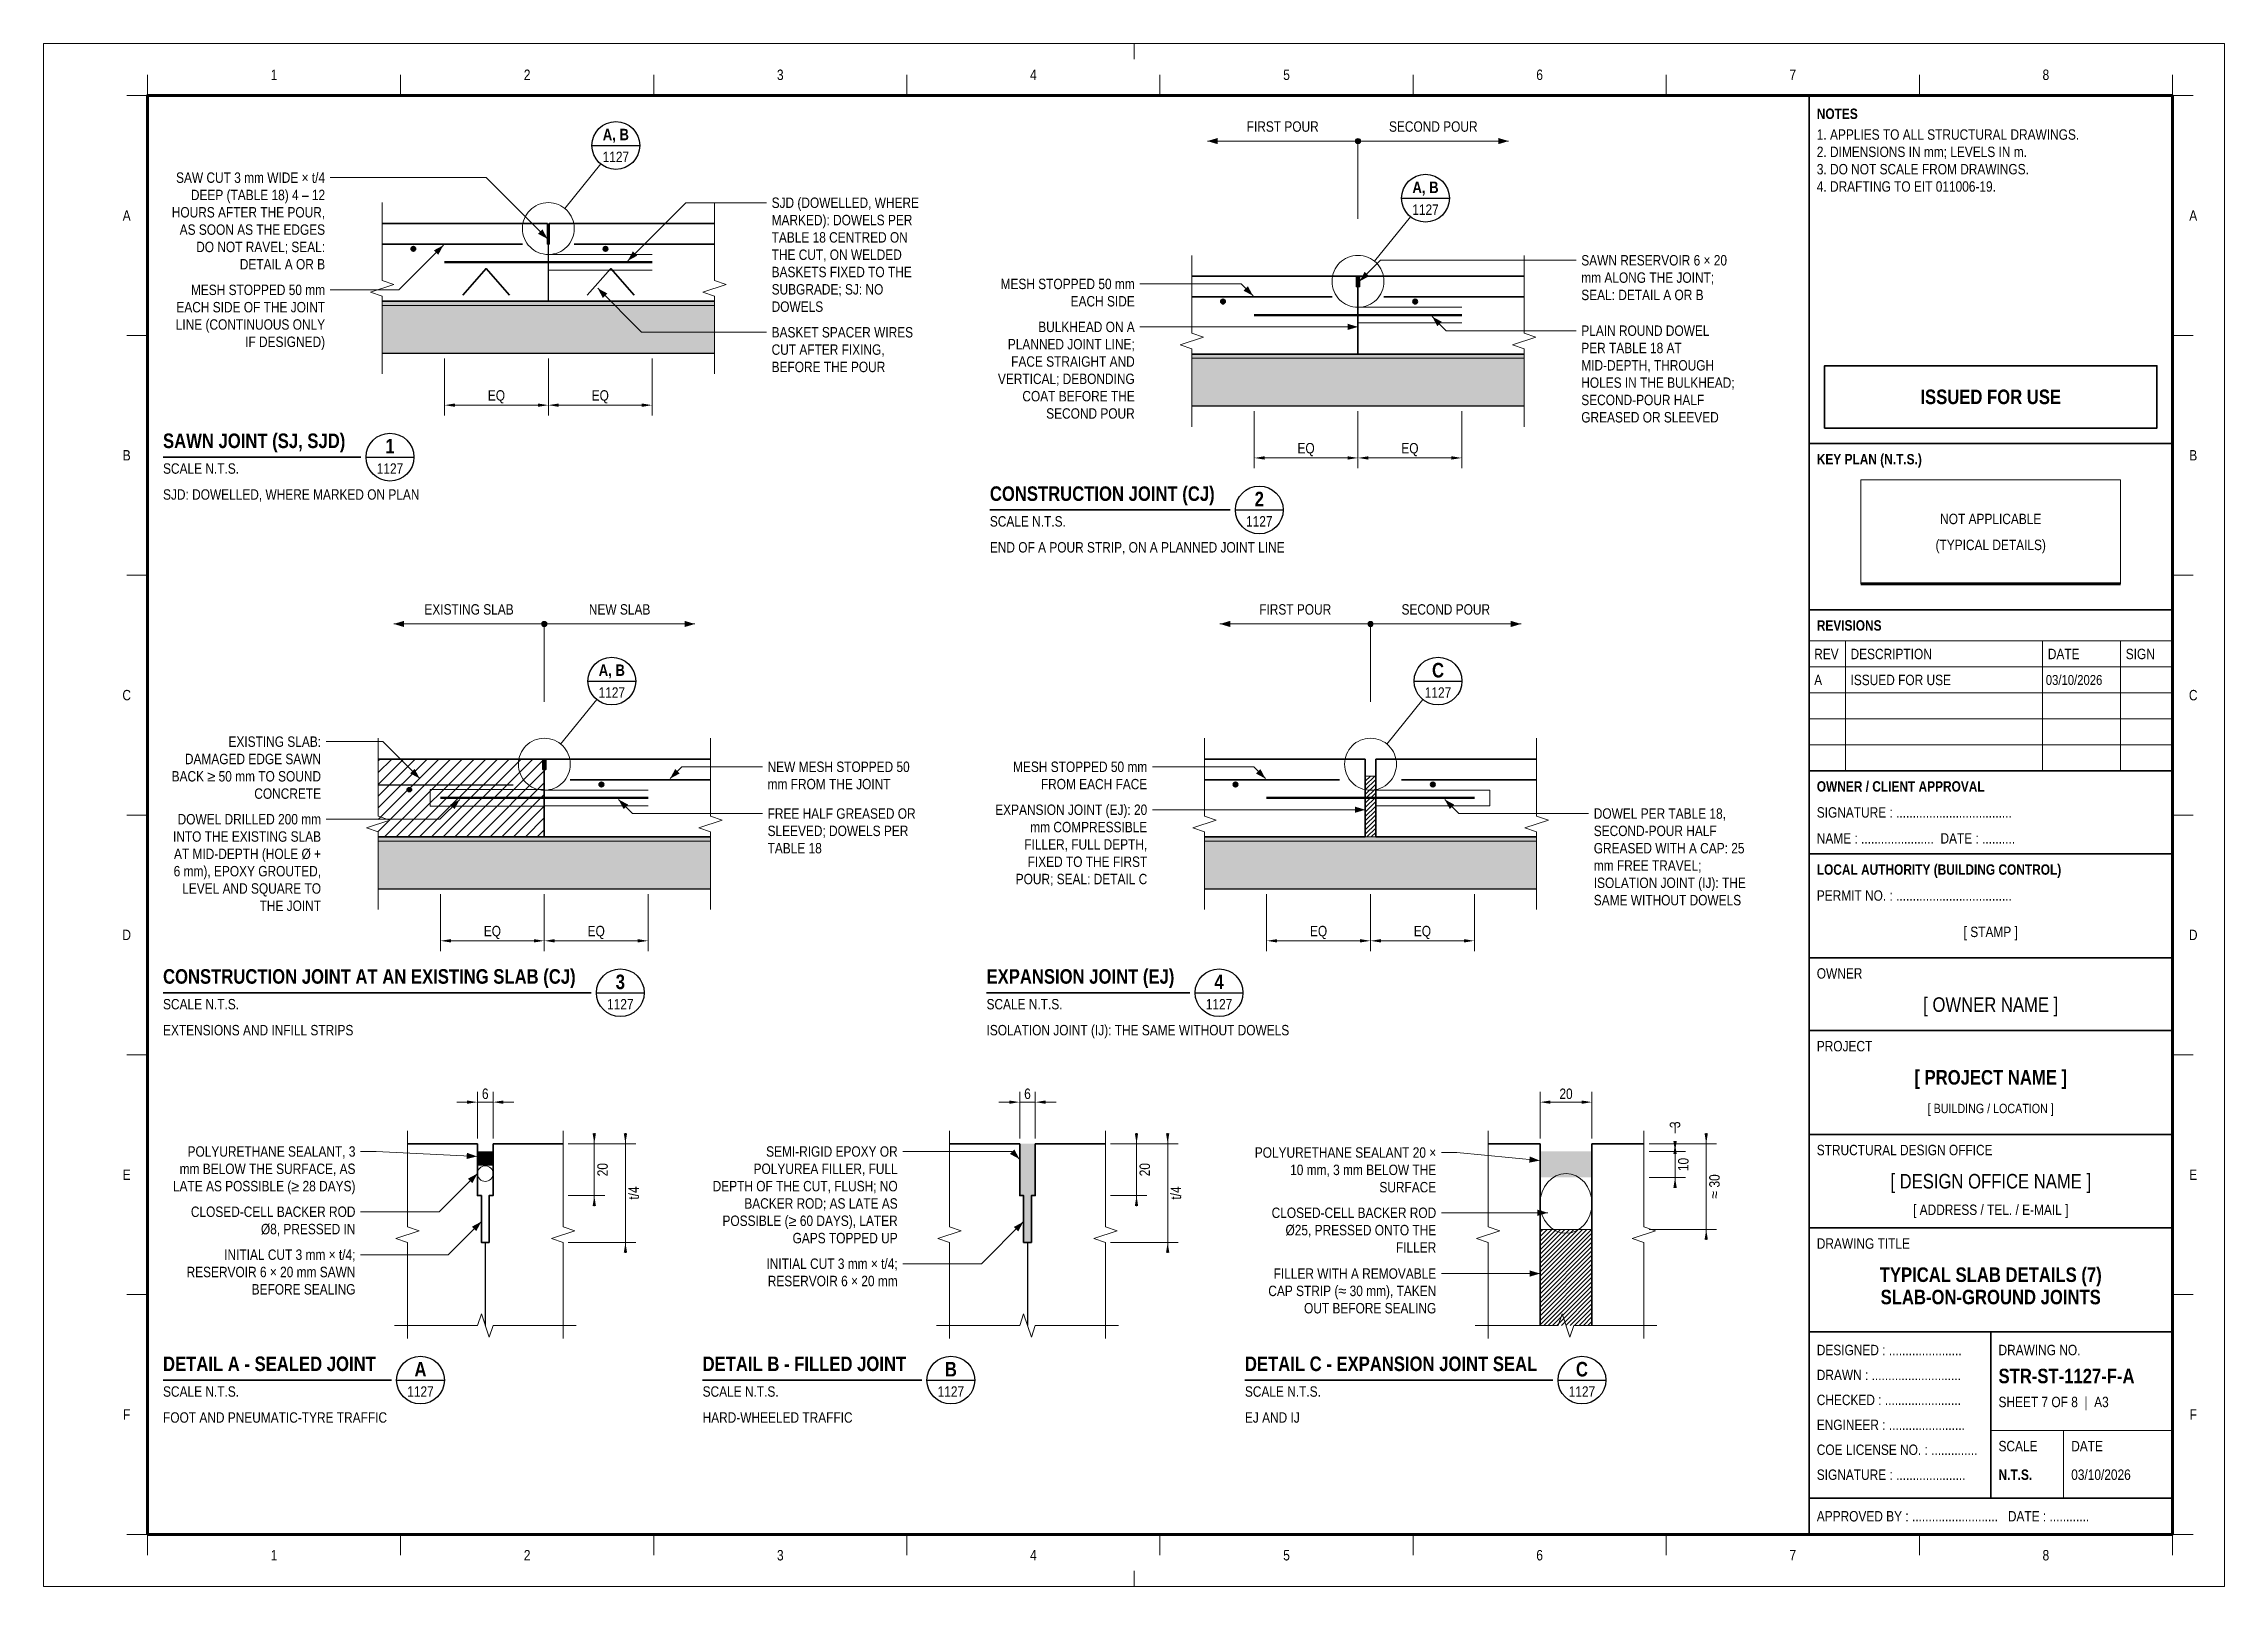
# Paper-space layout '1127' of a CAD drawing. Header units: millimetres. Extents: x 0 to 420, y 0 to 297.
# The model-space entities are those that its viewports show. They can reach past a viewport. Long polylines and large blocks are cut down to what shows.
import ezdxf
from ezdxf.enums import TextEntityAlignment as Align

# ---------------------------------------------------------------- set-up
doc = ezdxf.new("R2010")
doc.units = ezdxf.units.MM
doc.header["$LTSCALE"] = 3.75
doc.linetypes.add('HIDDEN', pattern=[9.525, 6.35, -3.175])
doc.linetypes.add('HIDDENX2', pattern=[19.05, 12.7, -6.35])
for name, color, linetype, lineweight in [('S-ANNO', 3, 'Continuous', 18), ('S-BREAK', 8, 'Continuous', 18), ('S-CONC', 4, 'Continuous', 35), ('S-CONC-HIDN', 252, 'HIDDENX2', 25), ('S-DET', 7, 'Continuous', 18), ('S-DIMS', 2, 'Continuous', 18), ('S-DWL', 1, 'Continuous', 50), ('S-DWL-SLV', 8, 'Continuous', 18), ('S-FRAME', 10, 'Continuous', 70), ('S-HATCH', 9, 'Continuous', 13), ('S-HATCH-SAND', 7, 'Continuous', 18), ('S-JFILL', 8, 'Continuous', 18), ('S-MEMB', 3, 'HIDDEN', 18), ('S-REBR-NF', 252, 'Continuous', 25), ('S-REBR-SEC', 30, 'Continuous', 35), ('S-SOIL', 5, 'Continuous', 25), ('S-SYMB', 6, 'Continuous', 25), ('S-TEXT', 7, 'Continuous', 18), ('S-TITLE', 4, 'Continuous', 35), ('S-TTLB', 4, 'Continuous', 35), ('S-TTLB-THIN', 8, 'Continuous', 18), ('S-ZONE', 8, 'Continuous', 18), ('S-ZONE-DASH', 8, 'HIDDEN', 18)]:
    doc.layers.add(name, color=color, linetype=linetype, lineweight=lineweight)
for name, color, linetype, lineweight, plot in [('S-SHEET', 9, 'Continuous', 13, False), ('S-TB-AREA', 9, 'Continuous', 13, False), ('S-VPORT', 9, 'Continuous', 13, False)]:
    doc.layers.add(name, color=color, linetype=linetype, lineweight=lineweight, plot=plot)
doc.styles.add('AN', font='ARIALN_0.TTF')
doc.styles.add('ANB', font='ARIALNB_0.TTF')
doc.dimstyles.new('EIT-10', dxfattribs={"dimscale": 10, "dimtxt": 2, "dimasz": 2, "dimexe": 2, "dimexo": 1, "dimgap": 0.6, "dimtad": 1, "dimdec": 0, "dimtxsty": 'AN', "dimcen": 2.5, "dimclrd": 2, "dimclre": 8, "dimclrt": 7, "dimazin": 3, "dimtfac": 1, "dimtmove": 1, "dimatfit": 3, "dimlwd": -1, "dimlwe": -1, "dimarcsym": 0})
doc.dimstyles.new('EIT-2', dxfattribs={"dimscale": 2, "dimtxt": 2, "dimasz": 2, "dimexe": 2, "dimexo": 1, "dimgap": 0.6, "dimtad": 1, "dimdec": 0, "dimtxsty": 'AN', "dimcen": 2.5, "dimclrd": 2, "dimclre": 8, "dimclrt": 7, "dimazin": 3, "dimtfac": 1, "dimtmove": 1, "dimatfit": 3, "dimlwd": -1, "dimlwe": -1, "dimarcsym": 0})

# ---------------------------------------------------------------- blocks, each defined once
blk = doc.blocks.new('TB-A3-NRW')
at = {"layer": 'S-FRAME', "flags": 128}
blk.add_lwpolyline([(20, 10), (410, 10), (410, 287), (20, 287)], close=True, dxfattribs=at)
blk.add_lwpolyline([(350, 193), (400, 193)], dxfattribs=at)
at = {"layer": 'S-SHEET', "flags": 128}
blk.add_lwpolyline([(0, 0), (420, 0), (420, 297), (0, 297)], close=True, dxfattribs=at)
at = {"layer": 'S-TB-AREA', "flags": 128}
blk.add_lwpolyline([(20, 10), (340, 10), (340, 287), (20, 287)], close=True, dxfattribs=at)
at = {"layer": 'S-TITLE', "flags": 128}
blk.add_lwpolyline([(343, 223), (407, 223), (407, 235), (343, 235)], close=True, dxfattribs=at)
at = {"layer": 'S-TTLB'}
for p, q in [((340, 10), (340, 287)), ((340, 220), (410, 220)), ((340, 188), (410, 188)), ((340, 157), (410, 157)), ((340, 157), (410, 157)), ((340, 141), (410, 141)), ((340, 121), (410, 121)), ((340, 107), (410, 107)), ((340, 87), (410, 87)), ((340, 69), (410, 69)), ((340, 49), (410, 49)), ((375, 17), (375, 49)), ((340, 17), (410, 17))]:
    blk.add_line(p, q, dxfattribs=at)
at = {"layer": 'S-TTLB-THIN'}
for p, q in [((340, 182), (410, 182)), ((347, 157), (347, 182)), ((385, 157), (385, 182)), ((400, 157), (400, 182)), ((340, 177), (410, 177)), ((340, 172), (410, 172)), ((340, 167), (410, 167)), ((340, 162), (410, 162)), ((375, 30), (410, 30)), ((389, 17), (389, 30))]:
    blk.add_line(p, q, dxfattribs=at)
at = {"layer": 'S-TTLB-THIN', "flags": 128}
blk.add_lwpolyline([(350, 193), (400, 193), (400, 213), (350, 213)], close=True, dxfattribs=at)
at = {"layer": 'S-ZONE'}
for p, q in [((210, 297), (210, 294)), ((20, 287), (20, 291)), ((68.75, 287), (68.75, 291)), ((117.5, 287), (117.5, 291)), ((166.25, 287), (166.25, 291)), ((215, 287), (215, 291)), ((263.75, 287), (263.75, 291)), ((312.5, 287), (312.5, 291)), ((361.25, 287), (361.25, 291)), ((410, 287), (410, 291)), ((16, 287), (20, 287)), ((410, 287), (414, 287)), ((16, 240.83), (20, 240.83)), ((410, 240.83), (414, 240.83)), ((16, 194.67), (20, 194.67)), ((410, 194.67), (414, 194.67)), ((16, 148.5), (20, 148.5)), ((410, 148.5), (414, 148.5)), ((16, 102.33), (20, 102.33)), ((410, 102.33), (414, 102.33)), ((16, 56.17), (20, 56.17)), ((410, 56.17), (414, 56.17)), ((16, 10), (20, 10)), ((20, 10), (20, 6)), ((68.75, 10), (68.75, 6)), ((117.5, 10), (117.5, 6)), ((166.25, 10), (166.25, 6)), ((215, 10), (215, 6)), ((263.75, 10), (263.75, 6)), ((312.5, 10), (312.5, 6)), ((361.25, 10), (361.25, 6)), ((410, 10), (410, 6)), ((410, 10), (414, 10)), ((210, 0), (210, 3))]:
    blk.add_line(p, q, dxfattribs=at)
at = {"layer": 'S-TEXT'}
for s, style, p in [('NOTES', 'ANB', (341.5, 283.5)), ('KEY PLAN (N.T.S.)', 'ANB', (341.5, 217)), ('REVISIONS', 'ANB', (341.5, 185)), ('REV', 'AN', (341, 179.5)), ('DESCRIPTION', 'AN', (348, 179.5)), ('DATE', 'AN', (386, 179.5)), ('SIGN', 'AN', (401, 179.5)), ('OWNER / CLIENT APPROVAL', 'ANB', (341.5, 154)), ('SIGNATURE : ...................................', 'AN', (341.5, 149)), ('NAME : ......................  DATE : ..........', 'AN', (341.5, 144)), ('LOCAL AUTHORITY (BUILDING CONTROL)', 'ANB', (341.5, 138)), ('PERMIT NO. : ...................................', 'AN', (341.5, 133)), ('OWNER', 'AN', (341.5, 118)), ('PROJECT', 'AN', (341.5, 104)), ('STRUCTURAL DESIGN OFFICE', 'AN', (341.5, 84)), ('DRAWING TITLE', 'AN', (341.5, 66)), ('DESIGNED : ......................', 'AN', (341.5, 45.5)), ('DRAWING NO.', 'AN', (376.5, 45.5)), ('DRAWN : ...........................', 'AN', (341.5, 40.7)), ('CHECKED : .......................', 'AN', (341.5, 35.9)), ('ENGINEER : .......................', 'AN', (341.5, 31.1)), ('COE LICENSE NO. : ..............', 'AN', (341.5, 26.3)), ('SCALE', 'AN', (376.5, 27)), ('DATE', 'AN', (390.5, 27)), ('SIGNATURE : .....................', 'AN', (341.5, 21.5)), ('APPROVED BY : ..........................   DATE : ............', 'AN', (341.5, 13.5))]:
    blk.add_text(s, height=2, dxfattribs=dict(at, style=style)).set_placement(p, align=Align.MIDDLE_LEFT)
at = {"layer": 'S-TEXT', "style": 'AN'}
blk.add_text('[ STAMP ]', height=2, dxfattribs=at).set_placement((375, 126), align=Align.MIDDLE_CENTER)
at = {"layer": 'S-TEXT', "insert": (341.5, 280.5), "char_height": 2, "width": 67, "attachment_point": 1, "style": 'AN'}
blk.add_mtext('1. APPLIES TO ALL STRUCTURAL DRAWINGS.\\P2. DIMENSIONS IN mm; LEVELS IN m.\\P3. DO NOT SCALE FROM DRAWINGS.\\P4. DRAFTING TO EIT 011006-19.', dxfattribs=at)
at = {"layer": 'S-TEXT'}
for tag, height, style, p in [('STATUS_1', 2.8, 'ANB', (375, 231.2)), ('STATUS_2', 2.8, 'ANB', (375, 226.8)), ('KEYPLAN_1', 2, 'AN', (375, 205.5)), ('KEYPLAN_2', 2, 'AN', (375, 200.5)), ('OWNER', 2.8, 'AN', (375, 112)), ('PROJECT', 2.8, 'ANB', (375, 98)), ('LOCATION', 1.8, 'AN', (375, 92)), ('OFFICE', 2.8, 'AN', (375, 78)), ('OFFICE_ADDR', 2, 'AN', (375, 72.5)), ('TITLE_1', 2.8, 'ANB', (375, 60)), ('TITLE_2', 2.8, 'ANB', (375, 55.7)), ('TITLE_3', 2.8, 'ANB', (375, 51.4))]:
    blk.add_attdef(tag, text='', height=height, dxfattribs=dict(at, style=style)).set_placement(p, align=Align.MIDDLE_CENTER)
for tag, height, style, p in [('REV_1', 2, 'AN', (341, 174.5)), ('REV_1_DESC', 2, 'AN', (348, 174.5)), ('REV_1_DATE', 1.9, 'AN', (385.6, 174.5)), ('REV_2', 2, 'AN', (341, 169.5)), ('REV_2_DESC', 2, 'AN', (348, 169.5)), ('REV_2_DATE', 1.9, 'AN', (385.6, 169.5)), ('REV_3', 2, 'AN', (341, 164.5)), ('REV_3_DESC', 2, 'AN', (348, 164.5)), ('REV_3_DATE', 1.9, 'AN', (385.6, 164.5)), ('REV_4', 2, 'AN', (341, 159.5)), ('REV_4_DESC', 2, 'AN', (348, 159.5)), ('REV_4_DATE', 1.9, 'AN', (385.6, 159.5)), ('DWG_NO', 2.8, 'ANB', (376.5, 40.5)), ('SHEET', 2, 'AN', (376.5, 35.5)), ('SCALE', 2, 'ANB', (376.5, 21.5)), ('DATE', 2, 'AN', (390.5, 21.5))]:
    blk.add_attdef(tag, text='', height=height, dxfattribs=dict(at, style=style)).set_placement(p, align=Align.MIDDLE_LEFT)
at = {"layer": 'S-ZONE', "style": 'AN'}
for s, p in [('1', (44.38, 291)), ('2', (93.12, 291)), ('3', (141.88, 291)), ('4', (190.62, 291)), ('5', (239.38, 291)), ('6', (288.12, 291)), ('7', (336.88, 291)), ('8', (385.62, 291)), ('A', (16, 263.92)), ('A', (414, 263.92)), ('B', (16, 217.75)), ('B', (414, 217.75)), ('C', (16, 171.58)), ('C', (414, 171.58)), ('D', (16, 125.42)), ('D', (414, 125.42)), ('E', (16, 79.25)), ('E', (414, 79.25)), ('F', (16, 33.08)), ('F', (414, 33.08)), ('1', (44.38, 6)), ('2', (93.12, 6)), ('3', (141.88, 6)), ('4', (190.62, 6)), ('5', (239.38, 6)), ('6', (288.12, 6)), ('7', (336.88, 6)), ('8', (385.62, 6))]:
    blk.add_text(s, height=2, dxfattribs=at).set_placement(p, align=Align.MIDDLE_CENTER)
blk = doc.blocks.new('VT-1127-1', base_point=(23, 208.64))
at = {"layer": 'S-SYMB'}
blk.add_line((62.11, 217.4), (71.31, 217.4), dxfattribs=at)
blk.add_circle((66.71, 217.4), 4.6, dxfattribs=at)
at = {"layer": 'S-TITLE'}
blk.add_line((23, 217.4), (61.11, 217.4), dxfattribs=at)
at = {"layer": 'S-TEXT'}
for s, height, style, p in [('1', 2.8, 'ANB', (66.71, 219.5)), ('1127', 2, 'AN', (66.71, 215.2))]:
    blk.add_text(s, height=height, dxfattribs=dict(at, style=style)).set_placement(p, align=Align.MIDDLE_CENTER)
at = {"layer": 'S-TEXT', "style": 'AN'}
for s, p in [('SCALE N.T.S.', (23, 216.2)), ('SJD: DOWELLED, WHERE MARKED ON PLAN', (23, 211.2))]:
    blk.add_text(s, height=2, dxfattribs=at).set_placement(p, align=Align.TOP_LEFT)
at = {"layer": 'S-TITLE', "style": 'ANB'}
blk.add_text('SAWN JOINT (SJ, SJD)', height=2.8, dxfattribs=at).set_placement((23, 218.3), align=Align.BOTTOM_LEFT)
blk = doc.blocks.new('VT-1127-2', base_point=(182.23, 198.49))
at = {"layer": 'S-SYMB'}
blk.add_line((229.52, 207.24), (238.72, 207.24), dxfattribs=at)
blk.add_circle((234.12, 207.24), 4.6, dxfattribs=at)
at = {"layer": 'S-TITLE'}
blk.add_line((182.23, 207.24), (228.52, 207.24), dxfattribs=at)
at = {"layer": 'S-TEXT'}
for s, height, style, p in [('2', 2.8, 'ANB', (234.12, 209.34)), ('1127', 2, 'AN', (234.12, 205.04))]:
    blk.add_text(s, height=height, dxfattribs=dict(at, style=style)).set_placement(p, align=Align.MIDDLE_CENTER)
at = {"layer": 'S-TEXT', "style": 'AN'}
for s, p in [('SCALE N.T.S.', (182.23, 206.04)), ('END OF A POUR STRIP, ON A PLANNED JOINT LINE', (182.23, 201.04))]:
    blk.add_text(s, height=2, dxfattribs=at).set_placement(p, align=Align.TOP_LEFT)
at = {"layer": 'S-TITLE', "style": 'ANB'}
blk.add_text('CONSTRUCTION JOINT (CJ)', height=2.8, dxfattribs=at).set_placement((182.23, 208.14), align=Align.BOTTOM_LEFT)
blk = doc.blocks.new('VT-1127-3', base_point=(23, 105.53))
at = {"layer": 'S-SYMB'}
blk.add_line((106.47, 114.29), (115.67, 114.29), dxfattribs=at)
blk.add_circle((111.07, 114.29), 4.6, dxfattribs=at)
at = {"layer": 'S-TITLE'}
blk.add_line((23, 114.29), (105.47, 114.29), dxfattribs=at)
at = {"layer": 'S-TEXT'}
for s, height, style, p in [('3', 2.8, 'ANB', (111.07, 116.39)), ('1127', 2, 'AN', (111.07, 112.09))]:
    blk.add_text(s, height=height, dxfattribs=dict(at, style=style)).set_placement(p, align=Align.MIDDLE_CENTER)
at = {"layer": 'S-TEXT', "style": 'AN'}
for s, p in [('SCALE N.T.S.', (23, 113.09)), ('EXTENSIONS AND INFILL STRIPS', (23, 108.09))]:
    blk.add_text(s, height=2, dxfattribs=at).set_placement(p, align=Align.TOP_LEFT)
at = {"layer": 'S-TITLE', "style": 'ANB'}
blk.add_text('CONSTRUCTION JOINT AT AN EXISTING SLAB (CJ)', height=2.8, dxfattribs=at).set_placement((23, 115.19), align=Align.BOTTOM_LEFT)
blk = doc.blocks.new('VT-1127-4', base_point=(181.58, 105.53))
at = {"layer": 'S-SYMB'}
blk.add_line((221.76, 114.29), (230.96, 114.29), dxfattribs=at)
blk.add_circle((226.36, 114.29), 4.6, dxfattribs=at)
at = {"layer": 'S-TITLE'}
blk.add_line((181.58, 114.29), (220.76, 114.29), dxfattribs=at)
at = {"layer": 'S-TEXT'}
for s, height, style, p in [('4', 2.8, 'ANB', (226.36, 116.39)), ('1127', 2, 'AN', (226.36, 112.09))]:
    blk.add_text(s, height=height, dxfattribs=dict(at, style=style)).set_placement(p, align=Align.MIDDLE_CENTER)
at = {"layer": 'S-TEXT', "style": 'AN'}
for s, p in [('SCALE N.T.S.', (181.58, 113.09)), ('ISOLATION JOINT (IJ): THE SAME WITHOUT DOWELS', (181.58, 108.09))]:
    blk.add_text(s, height=2, dxfattribs=at).set_placement(p, align=Align.TOP_LEFT)
at = {"layer": 'S-TITLE', "style": 'ANB'}
blk.add_text('EXPANSION JOINT (EJ)', height=2.8, dxfattribs=at).set_placement((181.58, 115.19), align=Align.BOTTOM_LEFT)
blk = doc.blocks.new('VT-1127-A', base_point=(23, 30.96))
at = {"layer": 'S-SYMB'}
blk.add_line((67.98, 39.71), (77.18, 39.71), dxfattribs=at)
blk.add_circle((72.58, 39.71), 4.6, dxfattribs=at)
at = {"layer": 'S-TITLE'}
blk.add_line((23, 39.71), (66.98, 39.71), dxfattribs=at)
at = {"layer": 'S-TEXT'}
for s, height, style, p in [('A', 2.8, 'ANB', (72.58, 41.81)), ('1127', 2, 'AN', (72.58, 37.51))]:
    blk.add_text(s, height=height, dxfattribs=dict(at, style=style)).set_placement(p, align=Align.MIDDLE_CENTER)
at = {"layer": 'S-TEXT', "style": 'AN'}
for s, p in [('SCALE N.T.S.', (23, 38.51)), ('FOOT AND PNEUMATIC-TYRE TRAFFIC', (23, 33.51))]:
    blk.add_text(s, height=2, dxfattribs=at).set_placement(p, align=Align.TOP_LEFT)
at = {"layer": 'S-TITLE', "style": 'ANB'}
blk.add_text('DETAIL A - SEALED JOINT', height=2.8, dxfattribs=at).set_placement((23, 40.61), align=Align.BOTTOM_LEFT)
blk = doc.blocks.new('VT-1127-B', base_point=(126.93, 30.96))
at = {"layer": 'S-SYMB'}
blk.add_line((170.14, 39.71), (179.34, 39.71), dxfattribs=at)
blk.add_circle((174.74, 39.71), 4.6, dxfattribs=at)
at = {"layer": 'S-TITLE'}
blk.add_line((126.93, 39.71), (169.14, 39.71), dxfattribs=at)
at = {"layer": 'S-TEXT'}
for s, height, style, p in [('B', 2.8, 'ANB', (174.74, 41.81)), ('1127', 2, 'AN', (174.74, 37.51))]:
    blk.add_text(s, height=height, dxfattribs=dict(at, style=style)).set_placement(p, align=Align.MIDDLE_CENTER)
at = {"layer": 'S-TEXT', "style": 'AN'}
for s, p in [('SCALE N.T.S.', (126.93, 38.51)), ('HARD-WHEELED TRAFFIC', (126.93, 33.51))]:
    blk.add_text(s, height=2, dxfattribs=at).set_placement(p, align=Align.TOP_LEFT)
at = {"layer": 'S-TITLE', "style": 'ANB'}
blk.add_text('DETAIL B - FILLED JOINT', height=2.8, dxfattribs=at).set_placement((126.93, 40.61), align=Align.BOTTOM_LEFT)
blk = doc.blocks.new('_CLOSEDFILLED')
at = {"color": 0, "linetype": 'ByBlock'}
blk.add_solid([(-1, 0.16), (0, 0), (-1, -0.16)], dxfattribs=at)
blk = doc.blocks.new('*D71')
at = {"color": 2, "transparency": 16777216}
for p, q in [((4042, -123996), (4042, -123992)), ((4042, -124000), (4042, -124003)), ((4042, -124007), (4042, -124011))]:
    blk.add_line(p, q, dxfattribs=at)
at = {"color": 8, "transparency": 16777216}
for p, q in [((4032, -124000), (4046, -124000)), ((4032, -124003), (4046, -124003))]:
    blk.add_line(p, q, dxfattribs=at)
at = {"layer": 'Defpoints', "transparency": 16777216}
for p in [(4030, -124000), (4042, -124000), (4030, -124003)]:
    blk.add_point(p, dxfattribs=at)
at = {"layer": 'S-DIMS', "color": 2, "transparency": 16777216, "xscale": 4, "yscale": 4}
for p, rotation in [((4042, -124003), 270), ((4042, -124000), 90)]:
    blk.add_blockref('_CLOSEDFILLED', p, dxfattribs=dict(at, rotation=rotation))
at = {"layer": 'S-DIMS', "color": 7, "transparency": 16777216, "insert": (4042, -123992.73), "char_height": 4, "attachment_point": 5, "rotation": 90, "style": 'AN'}
blk.add_mtext('3', dxfattribs=at)
blk = doc.blocks.new('VT-1127-C', base_point=(231.38, 30.96))
at = {"layer": 'S-SYMB'}
blk.add_line((291.69, 39.71), (300.89, 39.71), dxfattribs=at)
blk.add_circle((296.29, 39.71), 4.6, dxfattribs=at)
at = {"layer": 'S-TITLE'}
blk.add_line((231.38, 39.71), (290.69, 39.71), dxfattribs=at)
at = {"layer": 'S-TEXT'}
for s, height, style, p in [('C', 2.8, 'ANB', (296.29, 41.81)), ('1127', 2, 'AN', (296.29, 37.51))]:
    blk.add_text(s, height=height, dxfattribs=dict(at, style=style)).set_placement(p, align=Align.MIDDLE_CENTER)
at = {"layer": 'S-TEXT', "style": 'AN'}
for s, p in [('SCALE N.T.S.', (231.38, 38.51)), ('EJ AND IJ', (231.38, 33.51))]:
    blk.add_text(s, height=2, dxfattribs=at).set_placement(p, align=Align.TOP_LEFT)
at = {"layer": 'S-TITLE', "style": 'ANB'}
blk.add_text('DETAIL C - EXPANSION JOINT SEAL', height=2.8, dxfattribs=at).set_placement((231.38, 40.61), align=Align.BOTTOM_LEFT)
blk = doc.blocks.new('DET-1127-1', base_point=(-742.1, -108220))
at = {"layer": 'S-HATCH-SAND'}
h = blk.add_hatch(dxfattribs=at)
h.set_pattern_fill('AR-SAND', color=256, scale=0.15)
h.paths.add_polyline_path([(-320, -108000), (320, -108000), (320, -108100), (-320, -108100)])
at = {"layer": 'S-REBR-SEC'}
h = blk.add_hatch(color=256, dxfattribs=at)
h.dxf.hatch_style = 1
edge = h.paths.add_edge_path()
edge.add_arc((-260, -107899), 4.4, 0, 360)
h = blk.add_hatch(color=256, dxfattribs=at)
h.dxf.hatch_style = 1
edge = h.paths.add_edge_path()
edge.add_arc((110, -107899), 4.4, 0, 360)
at = {"layer": 'S-ANNO'}
blk.add_line((31.5, -107821.2), (101, -107735.7), dxfattribs=at)
at = {"layer": 'S-ANNO', "flags": 128}
for points in [[(-1.5, -107880), (-119.5, -107762), (-390, -107762), (-420, -107762)], [(152.9, -107922.1), (264.7, -107810.3), (390, -107810.3), (420, -107810.3)], [(-202.2, -107892.2), (-288, -107978), (-390, -107978), (-420, -107978)], [(95, -107975), (179.7, -108059.7), (390, -108059.7), (420, -108059.7)]]:
    blk.add_lwpolyline(points, dxfattribs=at)
at = {"layer": 'S-ANNO'}
for points in [[(-202.2, -107892.2), (-220.6, -107902.1), (-212.1, -107910.6)], [(-1.5, -107880), (-11.4, -107861.6), (-19.9, -107870.1)], [(152.9, -107922.1), (171.3, -107912.2), (162.8, -107903.7)], [(95, -107975), (104.9, -107993.4), (113.4, -107984.9)]]:
    blk.add_solid(points, dxfattribs=at)
at = {"layer": 'S-BREAK', "flags": 128}
for points in [[(-320, -108140), (-320, -107990), (-342.5, -107982.5), (-297.5, -107967.5), (-320, -107960), (-320, -107810)], [(320, -108140), (320, -107990), (297.5, -107982.5), (342.5, -107967.5), (320, -107960), (320, -107810)]]:
    blk.add_lwpolyline(points, dxfattribs=at)
at = {"layer": 'S-CONC'}
for p, q in [((-320, -107850), (-1.5, -107850)), ((1.5, -107850), (320, -107850)), ((-320, -108000), (320, -108000))]:
    blk.add_line(p, q, dxfattribs=at)
at = {"layer": 'S-CONC', "flags": 128}
blk.add_lwpolyline([(-1.5, -107850), (-1.5, -107890), (1.5, -107890), (1.5, -107850)], dxfattribs=at)
at = {"layer": 'S-CONC-HIDN'}
blk.add_line((0, -108000), (0, -107890), dxfattribs=at)
at = {"layer": 'S-DWL', "flags": 128}
blk.add_lwpolyline([(-200, -107925), (200, -107925)], dxfattribs=at)
at = {"layer": 'S-DWL-SLV'}
for p, q in [((0, -107910), (200, -107910)), ((0, -107940), (200, -107940))]:
    blk.add_line(p, q, dxfattribs=at)
at = {"layer": 'S-MEMB', "flags": 128}
blk.add_lwpolyline([(-320, -108008), (320, -108008)], dxfattribs=at)
at = {"layer": 'S-REBR-SEC', "flags": 128}
for points in [[(-320, -107890), (-50, -107890)], [(50, -107890), (320, -107890)], [(-165, -107988), (-120, -107937), (-75, -107988)], [(75, -107988), (120, -107937), (165, -107988)]]:
    blk.add_lwpolyline(points, dxfattribs=at)
at = {"layer": 'S-REBR-SEC'}
for centre in [(-260, -107899), (110, -107899)]:
    blk.add_circle(centre, 4.4, dxfattribs=at)
at = {"layer": 'S-SOIL', "flags": 128}
blk.add_lwpolyline([(-320, -108100), (320, -108100)], dxfattribs=at)
at = {"layer": 'S-SYMB'}
blk.add_line((84, -107700), (176, -107700), dxfattribs=at)
blk.add_circle((130, -107700), 46, dxfattribs=at)
at = {"layer": 'S-ZONE-DASH'}
blk.add_circle((0, -107860), 50, dxfattribs=at)
at = {"layer": 'S-TEXT'}
for s, height, style, p in [('A, B', 22, 'ANB', (130, -107679)), ('1127', 20, 'AN', (130, -107722))]:
    blk.add_text(s, height=height, dxfattribs=dict(at, style=style)).set_placement(p, align=Align.MIDDLE_CENTER)
at = {"layer": 'S-TEXT', "char_height": 20, "style": 'AN'}
for s, insert, width, attachment_point in [('SAW CUT 3 mm WIDE × t/4\\PDEEP (TABLE 18) 4 – 12\\PHOURS AFTER THE POUR,\\PAS SOON AS THE EDGES\\PDO NOT RAVEL; SEAL:\\PDETAIL A OR B', (-430, -107752), 312.091, 3), ('SJD (DOWELLED, WHERE\\PMARKED): DOWELS PER\\PTABLE 18 CENTRED ON\\PTHE CUT, ON WELDED\\PBASKETS FIXED TO THE\\PSUBGRADE; SJ: NO\\PDOWELS', (430, -107800.3), 300.187, 1), ('MESH STOPPED 50 mm\\PEACH SIDE OF THE JOINT\\PLINE (CONTINUOUS ONLY\\PIF DESIGNED)', (-430, -107968), 304.174, 3), ('BASKET SPACER WIRES\\PCUT AFTER FIXING,\\PBEFORE THE POUR', (430, -108049.7), 288.311, 1)]:
    blk.add_mtext(s, dxfattribs=dict(at, insert=insert, width=width, attachment_point=attachment_point))
at = {"layer": 'S-DIMS'}
for base, p1, p2 in [((-200, -108200), (-200, -108100), (0, -108100)), ((0, -108200), (0, -108100), (200, -108100))]:
    blk.add_linear_dim(base=base, p1=p1, p2=p2, text='EQ', dimstyle='EIT-10', dxfattribs=at).render()
blk = doc.blocks.new('DET-1127-2', base_point=(7291, -108220))
at = {"layer": 'S-ANNO'}
h = blk.add_hatch(color=256, dxfattribs=at)
h.dxf.hatch_style = 1
edge = h.paths.add_edge_path()
edge.add_arc((8000, -107590), 5, 0, 360)
at = {"layer": 'S-HATCH-SAND'}
h = blk.add_hatch(dxfattribs=at)
h.set_pattern_fill('AR-SAND', color=256, scale=0.15)
h.paths.add_polyline_path([(7680, -108000), (8320, -108000), (8320, -108100), (7680, -108100)])
at = {"layer": 'S-REBR-SEC'}
h = blk.add_hatch(color=256, dxfattribs=at)
h.dxf.hatch_style = 1
edge = h.paths.add_edge_path()
edge.add_arc((7740, -107899), 4.4, 0, 360)
h = blk.add_hatch(color=256, dxfattribs=at)
h.dxf.hatch_style = 1
edge = h.paths.add_edge_path()
edge.add_arc((8110, -107899), 4.4, 0, 360)
at = {"layer": 'S-ANNO'}
for p, q in [((7710, -107590), (8290, -107590)), ((8000, -107590), (8000, -107740)), ((8031.5, -107821.2), (8101, -107735.7))]:
    blk.add_line(p, q, dxfattribs=at)
at = {"layer": 'S-ANNO', "flags": 128}
for points in [[(8003, -107860), (8043.5, -107819.5), (8390, -107819.5), (8420, -107819.5)], [(7797.8, -107887.8), (7775, -107865), (7610, -107865), (7580, -107865)], [(8142.9, -107927.9), (8170, -107955), (8390, -107955), (8420, -107955)], [(8000, -107947.7), (7610, -107947.7), (7580, -107947.7)]]:
    blk.add_lwpolyline(points, dxfattribs=at)
at = {"layer": 'S-ANNO'}
blk.add_circle((8000, -107590), 5, dxfattribs=at)
for points in [[(7710, -107590), (7730, -107596), (7730, -107584)], [(8290, -107590), (8270, -107584), (8270, -107596)], [(8003, -107860), (8021.4, -107850.1), (8012.9, -107841.6)], [(7797.8, -107887.8), (7787.9, -107869.4), (7779.4, -107877.9)], [(8142.9, -107927.9), (8152.8, -107946.3), (8161.3, -107937.8)], [(8000, -107947.7), (7980, -107941.7), (7980, -107953.7)]]:
    blk.add_solid(points, dxfattribs=at)
at = {"layer": 'S-BREAK', "flags": 128}
for points in [[(7680, -108140), (7680, -107990), (7657.5, -107982.5), (7702.5, -107967.5), (7680, -107960), (7680, -107810)], [(8320, -108140), (8320, -107990), (8297.5, -107982.5), (8342.5, -107967.5), (8320, -107960), (8320, -107810)]]:
    blk.add_lwpolyline(points, dxfattribs=at)
at = {"layer": 'S-CONC'}
for p, q in [((7680, -107850), (8000, -107850)), ((8000, -108000), (8000, -107850)), ((8000, -107850), (8320, -107850)), ((8000, -108000), (8000, -107850)), ((7680, -108000), (8000, -108000)), ((8000, -108000), (8320, -108000))]:
    blk.add_line(p, q, dxfattribs=at)
at = {"layer": 'S-CONC', "flags": 128}
blk.add_lwpolyline([(7997, -107850), (7997, -107870), (8003, -107870), (8003, -107850)], dxfattribs=at)
at = {"layer": 'S-DWL', "flags": 128}
blk.add_lwpolyline([(7800, -107925), (8200, -107925)], dxfattribs=at)
at = {"layer": 'S-DWL-SLV'}
for p, q in [((8000, -107910), (8200, -107910)), ((8000, -107940), (8200, -107940))]:
    blk.add_line(p, q, dxfattribs=at)
at = {"layer": 'S-MEMB', "flags": 128}
blk.add_lwpolyline([(7680, -108008), (8320, -108008)], dxfattribs=at)
at = {"layer": 'S-REBR-SEC', "flags": 128}
for points in [[(7680, -107890), (7950, -107890)], [(8050, -107890), (8320, -107890)]]:
    blk.add_lwpolyline(points, dxfattribs=at)
at = {"layer": 'S-REBR-SEC'}
for centre in [(7740, -107899), (8110, -107899)]:
    blk.add_circle(centre, 4.4, dxfattribs=at)
at = {"layer": 'S-SOIL', "flags": 128}
blk.add_lwpolyline([(7680, -108100), (8320, -108100)], dxfattribs=at)
at = {"layer": 'S-SYMB'}
blk.add_line((8084, -107700), (8176, -107700), dxfattribs=at)
blk.add_circle((8130, -107700), 46, dxfattribs=at)
at = {"layer": 'S-ZONE-DASH'}
blk.add_circle((8000, -107860), 50, dxfattribs=at)
at = {"layer": 'S-TEXT', "style": 'AN'}
for s, p in [('FIRST POUR', (7855, -107578)), ('SECOND POUR', (8145, -107578))]:
    blk.add_text(s, height=20, dxfattribs=at).set_placement(p, align=Align.BOTTOM_CENTER)
at = {"layer": 'S-TEXT'}
for s, height, style, p in [('A, B', 22, 'ANB', (8130, -107679)), ('1127', 20, 'AN', (8130, -107722))]:
    blk.add_text(s, height=height, dxfattribs=dict(at, style=style)).set_placement(p, align=Align.MIDDLE_CENTER)
at = {"layer": 'S-TEXT', "char_height": 20, "style": 'AN'}
for s, insert, width, attachment_point in [('SAWN RESERVOIR 6 × 20\\Pmm ALONG THE JOINT;\\PSEAL: DETAIL A OR B', (8430, -107809.5), 296.966, 1), ('MESH STOPPED 50 mm\\PEACH SIDE', (7570, -107855), 273.768, 3), ('BULKHEAD ON A\\PPLANNED JOINT LINE;\\PFACE STRAIGHT AND\\PVERTICAL; DEBONDING\\PCOAT BEFORE THE\\PSECOND POUR', (7570, -107937.7), 279.032, 3), ('PLAIN ROUND DOWEL\\PPER TABLE 18 AT\\PMID-DEPTH, THROUGH\\PHOLES IN THE BULKHEAD;\\PSECOND-POUR HALF\\PGREASED OR SLEEVED', (8430, -107945), 312.148, 1)]:
    blk.add_mtext(s, dxfattribs=dict(at, insert=insert, width=width, attachment_point=attachment_point))
at = {"layer": 'S-DIMS'}
for base, p1, p2 in [((7800, -108200), (7800, -108100), (8000, -108100)), ((8000, -108200), (8000, -108100), (8200, -108100))]:
    blk.add_linear_dim(base=base, p1=p1, p2=p2, text='EQ', dimstyle='EIT-10', dxfattribs=at).render()
blk = doc.blocks.new('DET-1127-3', base_point=(-734.3, -116220))
at = {"layer": 'S-ANNO'}
h = blk.add_hatch(color=256, dxfattribs=at)
h.dxf.hatch_style = 1
edge = h.paths.add_edge_path()
edge.add_arc((0, -115590), 5, 0, 360)
at = {"layer": 'S-HATCH'}
h = blk.add_hatch(dxfattribs=at)
h.set_pattern_fill('ANSI31', color=256, scale=5.03937)
h.paths.add_polyline_path([(-320, -116000), (0, -116000), (0, -115850), (-320, -115850)])
at = {"layer": 'S-HATCH-SAND'}
h = blk.add_hatch(dxfattribs=at)
h.set_pattern_fill('AR-SAND', color=256, scale=0.15)
h.paths.add_polyline_path([(-320, -116000), (320, -116000), (320, -116100), (-320, -116100)])
at = {"layer": 'S-REBR-NF'}
h = blk.add_hatch(color=256, dxfattribs=at)
h.dxf.hatch_style = 1
edge = h.paths.add_edge_path()
edge.add_arc((-260, -115909), 4.4, 0, 360)
at = {"layer": 'S-REBR-SEC'}
h = blk.add_hatch(color=256, dxfattribs=at)
h.dxf.hatch_style = 1
edge = h.paths.add_edge_path()
edge.add_arc((110, -115899), 4.4, 0, 360)
at = {"layer": 'S-ANNO'}
for p, q in [((-290, -115590), (290, -115590)), ((0, -115590), (0, -115740)), ((31.5, -115821.2), (101, -115735.7))]:
    blk.add_line(p, q, dxfattribs=at)
at = {"layer": 'S-ANNO', "flags": 128}
for points in [[(-240, -115887.5), (-310.9, -115816.6), (-390, -115816.6), (-420, -115816.6)], [(242.2, -115887.8), (265, -115865), (390, -115865), (420, -115865)], [(-162.9, -115927.9), (-200.9, -115965.9), (-390, -115965.9), (-420, -115965.9)], [(142.9, -115927.9), (170, -115955), (390, -115955), (420, -115955)]]:
    blk.add_lwpolyline(points, dxfattribs=at)
at = {"layer": 'S-ANNO'}
blk.add_circle((0, -115590), 5, dxfattribs=at)
for points in [[(-290, -115590), (-270, -115596), (-270, -115584)], [(290, -115590), (270, -115584), (270, -115596)], [(-240, -115887.5), (-249.9, -115869.1), (-258.4, -115877.6)], [(242.2, -115887.8), (260.6, -115877.9), (252.1, -115869.4)], [(-162.9, -115927.9), (-181.3, -115937.8), (-172.8, -115946.3)], [(142.9, -115927.9), (152.8, -115946.3), (161.3, -115937.8)]]:
    blk.add_solid(points, dxfattribs=at)
at = {"layer": 'S-BREAK', "flags": 128}
for points in [[(-320, -116140), (-320, -115990), (-342.5, -115982.5), (-297.5, -115967.5), (-320, -115960), (-320, -115810)], [(320, -116140), (320, -115990), (297.5, -115982.5), (342.5, -115967.5), (320, -115960), (320, -115810)]]:
    blk.add_lwpolyline(points, dxfattribs=at)
at = {"layer": 'S-CONC'}
for p, q in [((-320, -115850), (0, -115850)), ((0, -116000), (0, -115850)), ((0, -115850), (320, -115850)), ((0, -116000), (0, -115850)), ((-320, -116000), (0, -116000)), ((0, -116000), (320, -116000))]:
    blk.add_line(p, q, dxfattribs=at)
at = {"layer": 'S-CONC', "flags": 128}
blk.add_lwpolyline([(-3, -115850), (-3, -115870), (3, -115870), (3, -115850)], dxfattribs=at)
at = {"layer": 'S-DWL', "flags": 128}
blk.add_lwpolyline([(-200, -115925), (200, -115925)], dxfattribs=at)
at = {"layer": 'S-DWL-SLV'}
for p, q in [((0, -115910), (200, -115910)), ((0, -115940), (200, -115940))]:
    blk.add_line(p, q, dxfattribs=at)
at = {"layer": 'S-DWL-SLV', "flags": 128}
blk.add_lwpolyline([(0, -115941), (-220, -115941), (-220, -115909), (0, -115909)], dxfattribs=at)
at = {"layer": 'S-MEMB', "flags": 128}
blk.add_lwpolyline([(-320, -116008), (320, -116008)], dxfattribs=at)
at = {"layer": 'S-REBR-NF', "flags": 128}
blk.add_lwpolyline([(-320, -115900), (-60, -115900)], dxfattribs=at)
at = {"layer": 'S-REBR-NF'}
blk.add_circle((-260, -115909), 4.4, dxfattribs=at)
at = {"layer": 'S-REBR-SEC', "flags": 128}
blk.add_lwpolyline([(50, -115890), (320, -115890)], dxfattribs=at)
at = {"layer": 'S-REBR-SEC'}
blk.add_circle((110, -115899), 4.4, dxfattribs=at)
at = {"layer": 'S-SOIL', "flags": 128}
blk.add_lwpolyline([(-320, -116100), (320, -116100)], dxfattribs=at)
at = {"layer": 'S-SYMB'}
blk.add_line((84, -115700), (176, -115700), dxfattribs=at)
blk.add_circle((130, -115700), 46, dxfattribs=at)
at = {"layer": 'S-ZONE-DASH'}
blk.add_circle((0, -115860), 50, dxfattribs=at)
at = {"layer": 'S-TEXT', "style": 'AN'}
for s, p in [('EXISTING SLAB', (-145, -115578)), ('NEW SLAB', (145, -115578))]:
    blk.add_text(s, height=20, dxfattribs=at).set_placement(p, align=Align.BOTTOM_CENTER)
at = {"layer": 'S-TEXT'}
for s, height, style, p in [('A, B', 22, 'ANB', (130, -115679)), ('1127', 20, 'AN', (130, -115722))]:
    blk.add_text(s, height=height, dxfattribs=dict(at, style=style)).set_placement(p, align=Align.MIDDLE_CENTER)
at = {"layer": 'S-TEXT', "char_height": 20, "style": 'AN'}
for s, insert, width, attachment_point in [('EXISTING SLAB:\\PDAMAGED EDGE SAWN\\PBACK ≥ 50 mm TO SOUND\\PCONCRETE', (-430, -115806.6), 304.273, 3), ('NEW MESH STOPPED 50\\Pmm FROM THE JOINT', (430, -115855), 289.645, 1), ('DOWEL DRILLED 200 mm\\PINTO THE EXISTING SLAB\\PAT MID-DEPTH (HOLE Ø +\\P6 mm), EPOXY GROUTED,\\PLEVEL AND SQUARE TO\\PTHE JOINT', (-430, -115955.9), 301.592, 3), ('FREE HALF GREASED OR\\PSLEEVED; DOWELS PER\\PTABLE 18', (430, -115945), 301.549, 1)]:
    blk.add_mtext(s, dxfattribs=dict(at, insert=insert, width=width, attachment_point=attachment_point))
at = {"layer": 'S-DIMS'}
for base, p1, p2 in [((-200, -116200), (-200, -116100), (0, -116100)), ((0, -116200), (0, -116100), (200, -116100))]:
    blk.add_linear_dim(base=base, p1=p1, p2=p2, text='EQ', dimstyle='EIT-10', dxfattribs=at).render()
blk = doc.blocks.new('DET-1127-4', base_point=(7260.5, -116220))
at = {"layer": 'S-ANNO'}
h = blk.add_hatch(color=256, dxfattribs=at)
h.dxf.hatch_style = 1
edge = h.paths.add_edge_path()
edge.add_arc((8000, -115590), 5, 0, 360)
at = {"layer": 'S-HATCH'}
h = blk.add_hatch(dxfattribs=at)
h.set_pattern_fill('ANSI31', color=256, scale=1.8897638)
h.paths.add_polyline_path([(7990, -116000), (8010, -116000), (8010, -115883), (7990, -115883)])
at = {"layer": 'S-HATCH-SAND'}
h = blk.add_hatch(dxfattribs=at)
h.set_pattern_fill('AR-SAND', color=256, scale=0.15)
h.paths.add_polyline_path([(7680, -116000), (8320, -116000), (8320, -116100), (7680, -116100)])
at = {"layer": 'S-REBR-SEC'}
h = blk.add_hatch(color=256, dxfattribs=at)
h.dxf.hatch_style = 1
edge = h.paths.add_edge_path()
edge.add_arc((7740, -115899), 4.4, 0, 360)
h = blk.add_hatch(color=256, dxfattribs=at)
h.dxf.hatch_style = 1
edge = h.paths.add_edge_path()
edge.add_arc((8120, -115899), 4.4, 0, 360)
at = {"layer": 'S-ANNO'}
for p, q in [((7710, -115590), (8290, -115590)), ((8000, -115590), (8000, -115740)), ((8031.5, -115821.2), (8101, -115735.7))]:
    blk.add_line(p, q, dxfattribs=at)
at = {"layer": 'S-ANNO', "flags": 128}
for points in [[(7797.8, -115887.8), (7775, -115865), (7610, -115865), (7580, -115865)], [(7990, -115947.7), (7610, -115947.7), (7580, -115947.7)], [(8142.9, -115927.9), (8170, -115955), (8390, -115955), (8420, -115955)]]:
    blk.add_lwpolyline(points, dxfattribs=at)
at = {"layer": 'S-ANNO'}
blk.add_circle((8000, -115590), 5, dxfattribs=at)
for points in [[(7710, -115590), (7730, -115596), (7730, -115584)], [(8290, -115590), (8270, -115584), (8270, -115596)], [(7797.8, -115887.8), (7787.9, -115869.4), (7779.4, -115877.9)], [(7990, -115947.7), (7970, -115941.7), (7970, -115953.7)], [(8142.9, -115927.9), (8152.8, -115946.3), (8161.3, -115937.8)]]:
    blk.add_solid(points, dxfattribs=at)
at = {"layer": 'S-BREAK', "flags": 128}
for points in [[(7680, -116140), (7680, -115990), (7657.5, -115982.5), (7702.5, -115967.5), (7680, -115960), (7680, -115810)], [(8320, -116140), (8320, -115990), (8297.5, -115982.5), (8342.5, -115967.5), (8320, -115960), (8320, -115810)]]:
    blk.add_lwpolyline(points, dxfattribs=at)
at = {"layer": 'S-CONC'}
for p, q in [((7680, -115850), (7990, -115850)), ((7990, -116000), (7990, -115850)), ((8010, -115850), (8320, -115850)), ((8010, -116000), (8010, -115850)), ((7680, -116000), (7990, -116000)), ((8010, -116000), (8320, -116000))]:
    blk.add_line(p, q, dxfattribs=at)
at = {"layer": 'S-DWL', "flags": 128}
blk.add_lwpolyline([(7800, -115925), (8200, -115925)], dxfattribs=at)
at = {"layer": 'S-DWL-SLV'}
for p, q in [((8010, -115910), (8200, -115910)), ((8010, -115940), (8200, -115940))]:
    blk.add_line(p, q, dxfattribs=at)
at = {"layer": 'S-DWL-SLV', "flags": 128}
blk.add_lwpolyline([(8200, -115940), (8230, -115940), (8230, -115910), (8200, -115910)], dxfattribs=at)
at = {"layer": 'S-JFILL', "flags": 128}
blk.add_lwpolyline([(7990, -116000), (8010, -116000), (8010, -115883), (7990, -115883)], close=True, dxfattribs=at)
at = {"layer": 'S-MEMB', "flags": 128}
blk.add_lwpolyline([(7680, -116008), (8320, -116008)], dxfattribs=at)
at = {"layer": 'S-REBR-SEC', "flags": 128}
for points in [[(7680, -115890), (7940, -115890)], [(8060, -115890), (8320, -115890)]]:
    blk.add_lwpolyline(points, dxfattribs=at)
at = {"layer": 'S-REBR-SEC'}
for centre in [(7740, -115899), (8120, -115899)]:
    blk.add_circle(centre, 4.4, dxfattribs=at)
at = {"layer": 'S-SOIL', "flags": 128}
blk.add_lwpolyline([(7680, -116100), (8320, -116100)], dxfattribs=at)
at = {"layer": 'S-SYMB'}
blk.add_line((8084, -115700), (8176, -115700), dxfattribs=at)
blk.add_circle((8130, -115700), 46, dxfattribs=at)
at = {"layer": 'S-ZONE-DASH'}
blk.add_circle((8000, -115860), 50, dxfattribs=at)
at = {"layer": 'S-TEXT', "style": 'AN'}
for s, p in [('FIRST POUR', (7855, -115578)), ('SECOND POUR', (8145, -115578))]:
    blk.add_text(s, height=20, dxfattribs=at).set_placement(p, align=Align.BOTTOM_CENTER)
at = {"layer": 'S-TEXT'}
for s, height, style, p in [('C', 28, 'ANB', (8130, -115679)), ('1127', 20, 'AN', (8130, -115722))]:
    blk.add_text(s, height=height, dxfattribs=dict(at, style=style)).set_placement(p, align=Align.MIDDLE_CENTER)
at = {"layer": 'S-TEXT', "char_height": 20, "style": 'AN'}
for s, insert, width, attachment_point in [('MESH STOPPED 50 mm\\PFROM EACH FACE', (7570, -115855), 273.768, 3), ('EXPANSION JOINT (EJ): 20\\Pmm COMPRESSIBLE\\PFILLER, FULL DEPTH,\\PFIXED TO THE FIRST\\PPOUR; SEAL: DETAIL C', (7570, -115937.7), 309.537, 3), ('DOWEL PER TABLE 18,\\PSECOND-POUR HALF\\PGREASED WITH A CAP: 25\\Pmm FREE TRAVEL;\\PISOLATION JOINT (IJ): THE\\PSAME WITHOUT DOWELS', (8430, -115945), 309.523, 1)]:
    blk.add_mtext(s, dxfattribs=dict(at, insert=insert, width=width, attachment_point=attachment_point))
at = {"layer": 'S-DIMS'}
for base, p1, p2 in [((7800, -116200), (7800, -116100), (8000, -116100)), ((8000, -116200), (8000, -116100), (8200, -116100))]:
    blk.add_linear_dim(base=base, p1=p1, p2=p2, text='EQ', dimstyle='EIT-10', dxfattribs=at).render()
blk = doc.blocks.new('DET-1127-A', base_point=(-124.11, -124075))
at = {"layer": 'S-HATCH'}
h = blk.add_hatch(color=256, dxfattribs=at)
h.dxf.hatch_style = 1
h.paths.add_polyline_path([(-3, -124003), (3, -124003), (3, -124008.5), (-3, -124008.5)])
at = {"layer": 'S-ANNO', "flags": 128}
for points in [[(-3.14, -124004.9), (-42, -124003), (-48, -124003)], [(-3, -124011.5), (-17.7, -124026.2), (-42, -124026.2), (-48, -124026.2)], [(-1.5, -124030), (-14.23, -124042.73), (-42, -124042.73), (-48, -124042.73)]]:
    blk.add_lwpolyline(points, dxfattribs=at)
at = {"layer": 'S-ANNO'}
for points in [[(-3.14, -124004.9), (-7.07, -124003.5), (-7.19, -124005.9)], [(-3, -124011.5), (-6.68, -124013.48), (-4.98, -124015.18)], [(-1.5, -124030), (-5.18, -124031.98), (-3.48, -124033.68)]]:
    blk.add_solid(points, dxfattribs=at)
at = {"layer": 'S-BREAK', "flags": 128}
for points in [[(-30, -123995), (-30, -124032), (-25.5, -124033.5), (-34.5, -124036.5), (-30, -124038), (-30, -124075)], [(30, -123995), (30, -124032), (34.5, -124033.5), (25.5, -124036.5), (30, -124038), (30, -124075)], [(-35, -124070), (-3, -124070), (-1.5, -124065.5), (1.5, -124074.5), (3, -124070), (35, -124070)]]:
    blk.add_lwpolyline(points, dxfattribs=at)
at = {"layer": 'S-CONC'}
for p, q in [((-3, -124000), (-30, -124000)), ((3, -124000), (30, -124000))]:
    blk.add_line(p, q, dxfattribs=at)
at = {"layer": 'S-CONC', "flags": 128}
blk.add_lwpolyline([(-3, -124000), (-3, -124020), (-1.5, -124020), (-1.5, -124038), (1.5, -124038), (1.5, -124020), (3, -124020), (3, -124000)], dxfattribs=at)
at = {"layer": 'S-CONC-HIDN'}
blk.add_line((0, -124038), (0, -124070), dxfattribs=at)
at = {"layer": 'S-JFILL'}
blk.add_circle((0, -124011.5), 3, dxfattribs=at)
at = {"layer": 'S-TEXT', "char_height": 4, "attachment_point": 3, "style": 'AN'}
for s, insert, width in [('POLYURETHANE SEALANT, 3\\Pmm BELOW THE SURFACE, AS\\PLATE AS POSSIBLE (≥ 28 DAYS)', (-50, -124001), 74.1121), ('CLOSED-CELL BACKER ROD\\PØ8, PRESSED IN', (-50, -124024.2), 66.9272), ('INITIAL CUT 3 mm × t/4;\\PRESERVOIR 6 × 20 mm SAWN\\PBEFORE SEALING', (-50, -124040.73), 68.6582)]:
    blk.add_mtext(s, dxfattribs=dict(at, insert=insert, width=width))
at = {"layer": 'S-DIMS'}
blk.add_linear_dim(base=(-3, -123984), p1=(-3, -124000), p2=(3, -124000), text='6', dimstyle='EIT-2', dxfattribs=at).render()
for base, p2, text in [((42, -124000), (30, -124020), '20'), ((54, -124000), (30, -124038), 't/4')]:
    blk.add_linear_dim(base=base, p1=(30, -124000), p2=p2, angle=90, text=text, dimstyle='EIT-2', dxfattribs=at).render()
blk = doc.blocks.new('DET-1127-B', base_point=(1874.87, -124075))
at = {"layer": 'S-HATCH'}
h = blk.add_hatch(color=256, dxfattribs=at)
h.dxf.hatch_style = 1
h.paths.add_polyline_path([(1997, -124000), (1997, -124020), (1998.5, -124020), (1998.5, -124038), (2001.5, -124038), (2001.5, -124020), (2003, -124020), (2003, -124000)])
at = {"layer": 'S-ANNO', "flags": 128}
for points in [[(1996.92, -124005.92), (1994, -124003), (1958, -124003), (1952, -124003)], [(1998.4, -124030.1), (1982.3, -124046.2), (1958, -124046.2), (1952, -124046.2)]]:
    blk.add_lwpolyline(points, dxfattribs=at)
at = {"layer": 'S-ANNO'}
for points in [[(1996.92, -124005.92), (1994.94, -124002.24), (1993.24, -124003.94)], [(1998.4, -124030.1), (1994.72, -124032.08), (1996.42, -124033.78)]]:
    blk.add_solid(points, dxfattribs=at)
at = {"layer": 'S-BREAK', "flags": 128}
for points in [[(1970, -123995), (1970, -124032), (1974.5, -124033.5), (1965.5, -124036.5), (1970, -124038), (1970, -124075)], [(2030, -123995), (2030, -124032), (2034.5, -124033.5), (2025.5, -124036.5), (2030, -124038), (2030, -124075)], [(1965, -124070), (1997, -124070), (1998.5, -124065.5), (2001.5, -124074.5), (2003, -124070), (2035, -124070)]]:
    blk.add_lwpolyline(points, dxfattribs=at)
at = {"layer": 'S-CONC'}
for p, q in [((1997, -124000), (1970, -124000)), ((2003, -124000), (2030, -124000))]:
    blk.add_line(p, q, dxfattribs=at)
at = {"layer": 'S-CONC', "flags": 128}
blk.add_lwpolyline([(1997, -124000), (1997, -124020), (1998.5, -124020), (1998.5, -124038), (2001.5, -124038), (2001.5, -124020), (2003, -124020), (2003, -124000)], dxfattribs=at)
at = {"layer": 'S-CONC-HIDN'}
blk.add_line((2000, -124038), (2000, -124070), dxfattribs=at)
at = {"layer": 'S-TEXT', "char_height": 4, "attachment_point": 3, "style": 'AN'}
for s, insert, width in [('SEMI-RIGID EPOXY OR\\PPOLYUREA FILLER, FULL\\PDEPTH OF THE CUT, FLUSH; NO\\PBACKER ROD; AS LATE AS\\PPOSSIBLE (≥ 60 DAYS), LATER\\PGAPS TOPPED UP', (1950, -124001), 75.128), ('INITIAL CUT 3 mm × t/4;\\PRESERVOIR 6 × 20 mm', (1950, -124044.2), 53.5704)]:
    blk.add_mtext(s, dxfattribs=dict(at, insert=insert, width=width))
at = {"layer": 'S-DIMS'}
blk.add_linear_dim(base=(1997, -123984), p1=(1997, -124000), p2=(2003, -124000), text='6', dimstyle='EIT-2', dxfattribs=at).render()
for base, p2, text in [((2042, -124000), (2030, -124020), '20'), ((2054, -124000), (2030, -124038), 't/4')]:
    blk.add_linear_dim(base=base, p1=(2030, -124000), p2=p2, angle=90, text=text, dimstyle='EIT-2', dxfattribs=at).render()
blk = doc.blocks.new('DET-1127-C', base_point=(3876.31, -124075))
at = {"layer": 'S-HATCH'}
h = blk.add_hatch(color=256, dxfattribs=at)
h.dxf.hatch_style = 1
h.paths.add_polyline_path([(3990, -124003), (4010, -124003), (4010, -124013), (3990, -124013)])
h = blk.add_hatch(dxfattribs=at)
h.set_pattern_fill('ANSI31', color=256, scale=0.377952756)
h.paths.add_polyline_path([(3990, -124033), (4010, -124033), (4010, -124070), (3990, -124070)])
at = {"layer": 'S-ANNO', "flags": 128}
for points in [[(3989.88, -124006.5), (3958, -124003.4), (3952, -124003.4)], [(3993, -124026.6), (3958, -124026.6), (3952, -124026.6)], [(3990, -124050), (3958, -124050), (3952, -124050)]]:
    blk.add_lwpolyline(points, dxfattribs=at)
at = {"layer": 'S-ANNO'}
for points in [[(3989.88, -124006.5), (3986.02, -124004.92), (3985.79, -124007.31)], [(3993, -124026.6), (3989, -124025.4), (3989, -124027.8)], [(3990, -124050), (3986, -124048.8), (3986, -124051.2)]]:
    blk.add_solid(points, dxfattribs=at)
at = {"layer": 'S-BREAK', "flags": 128}
for points in [[(3970, -123995), (3970, -124032), (3974.5, -124033.5), (3965.5, -124036.5), (3970, -124038), (3970, -124075)], [(4030, -123995), (4030, -124032), (4034.5, -124033.5), (4025.5, -124036.5), (4030, -124038), (4030, -124075)], [(3965, -124070), (3997, -124070), (3998.5, -124065.5), (4001.5, -124074.5), (4003, -124070), (4035, -124070)]]:
    blk.add_lwpolyline(points, dxfattribs=at)
at = {"layer": 'S-CONC'}
for p, q in [((3990, -124000), (3970, -124000)), ((3990, -124000), (3990, -124070)), ((4010, -124000), (4030, -124000)), ((4010, -124000), (4010, -124070))]:
    blk.add_line(p, q, dxfattribs=at)
at = {"layer": 'S-JFILL'}
blk.add_line((3990, -124033), (4010, -124033), dxfattribs=at)
blk.add_ellipse((4000, -124023), major_axis=(0, 11.5), ratio=0.869565, dxfattribs=at)
at = {"layer": 'S-TEXT', "char_height": 4, "attachment_point": 3, "style": 'AN'}
for s, insert, width in [('POLYURETHANE SEALANT 20 ×\\P10 mm, 3 mm BELOW THE\\PSURFACE', (3950, -124001.4), 73.6922), ('CLOSED-CELL BACKER ROD\\PØ25, PRESSED ONTO THE\\PFILLER', (3950, -124024.6), 66.9272), ('FILLER WITH A REMOVABLE\\PCAP STRIP (≈ 30 mm), TAKEN\\POUT BEFORE SEALING', (3950, -124048), 68.2666)]:
    blk.add_mtext(s, dxfattribs=dict(at, insert=insert, width=width))
at = {"layer": 'S-DIMS'}
blk.add_linear_dim(base=(3990, -123984), p1=(3990, -124000), p2=(4010, -124000), text='20', dimstyle='EIT-2', dxfattribs=at).render()
dim = blk.add_linear_dim(base=(4042, -124000), p1=(4030, -124000), p2=(4030, -124003), angle=90, text='3', dimstyle='EIT-2', override={"dimtmove": 2}, dxfattribs=at)
dim.commit()
dim.dimension.update_dxf_attribs({"geometry": '*D71', "text_midpoint": (4042, -123992.73), "dimtype": 160})
for base, p1, p2, text in [((4054, -124000), (4030, -124000), (4030, -124033), '≈ 30'), ((4042, -124003), (4030, -124003), (4030, -124013), '10')]:
    blk.add_linear_dim(base=base, p1=p1, p2=p2, angle=90, text=text, dimstyle='EIT-2', dxfattribs=at).render()

msp = doc.modelspace()

# ---------------------------------------------------------------- linework, layer by layer
at = {"layer": 'S-SHEET', "flags": 128}
msp.add_lwpolyline([(69000, 0), (79500, 0), (79500, 7425), (69000, 7425)], close=True, dxfattribs=at)
at = {"layer": 'S-TB-AREA', "flags": 128}
msp.add_lwpolyline([(69500, 250), (77500, 250), (77500, 7175), (69500, 7175)], close=True, dxfattribs=at)

# ---------------------------------------------------------------- block references
at = {"layer": 'S-DET', "zscale": 25}
for name, p, xscale, yscale in [('DET-1127-1', (69575, 5635), 2.5, 2.5), ('DET-1127-2', (73556, 5381), 2.5, 2.5), ('DET-1127-3', (69575, 3057), 2.5, 2.5), ('DET-1127-4', (73540, 3057), 2.5, 2.5), ('DET-1127-A', (69575, 1193), 12.5, 12.5), ('DET-1127-B', (72173, 1193), 12.5, 12.5), ('DET-1127-C', (74784, 1193), 12.5, 12.5)]:
    msp.add_blockref(name, p, dxfattribs=dict(at, xscale=xscale, yscale=yscale))
at = {"layer": 'S-TEXT', "xscale": 25, "yscale": 25, "zscale": 25}
for name, p in [('VT-1127-1', (69575, 5216)), ('VT-1127-2', (73556, 4962)), ('VT-1127-3', (69575, 2638)), ('VT-1127-4', (73540, 2638)), ('VT-1127-A', (69575, 774)), ('VT-1127-B', (72173, 774)), ('VT-1127-C', (74784, 774))]:
    msp.add_blockref(name, p, dxfattribs=at)

psp = doc.layouts.new('1127')

# ---------------------------------------------------------------- block references
at = {"layer": 'S-TTLB'}
ref = psp.add_blockref('TB-A3-NRW', (0, 0), dxfattribs=at)
ref.add_attrib('DWG_NO', 'STR-ST-1127-F-A', dxfattribs={"layer": 'S-TEXT', "height": 2.8, "style": 'ANB'}).set_placement((376.5, 40.5), align=Align.MIDDLE_LEFT)
ref.add_attrib('SHEET', 'SHEET 7 OF 8  |  A3', dxfattribs={"layer": 'S-TEXT', "height": 2, "style": 'AN'}).set_placement((376.5, 35.5), align=Align.MIDDLE_LEFT)
ref.add_attrib('SCALE', 'N.T.S.', dxfattribs={"layer": 'S-TEXT', "height": 2, "style": 'ANB'}).set_placement((376.5, 21.5), align=Align.MIDDLE_LEFT)
ref.add_attrib('DATE', '03/10/2026', dxfattribs={"layer": 'S-TEXT', "height": 2, "style": 'AN'}).set_placement((390.5, 21.5), align=Align.MIDDLE_LEFT)
ref.add_attrib('TITLE_1', 'TYPICAL SLAB DETAILS (7)', dxfattribs={"layer": 'S-TEXT', "height": 2.8, "style": 'ANB'}).set_placement((375, 60), align=Align.MIDDLE_CENTER)
ref.add_attrib('TITLE_2', 'SLAB-ON-GROUND JOINTS', dxfattribs={"layer": 'S-TEXT', "height": 2.8, "style": 'ANB'}).set_placement((375, 55.7), align=Align.MIDDLE_CENTER)
ref.add_attrib('OFFICE', '[ DESIGN OFFICE NAME ]', dxfattribs={"layer": 'S-TEXT', "height": 2.8, "style": 'AN'}).set_placement((375, 78), align=Align.MIDDLE_CENTER)
ref.add_attrib('OFFICE_ADDR', '[ ADDRESS / TEL. / E-MAIL ]', dxfattribs={"layer": 'S-TEXT', "height": 2, "style": 'AN'}).set_placement((375, 72.5), align=Align.MIDDLE_CENTER)
ref.add_attrib('PROJECT', '[ PROJECT NAME ]', dxfattribs={"layer": 'S-TEXT', "height": 2.8, "style": 'ANB'}).set_placement((375, 98), align=Align.MIDDLE_CENTER)
ref.add_attrib('LOCATION', '[ BUILDING / LOCATION ]', dxfattribs={"layer": 'S-TEXT', "height": 1.8, "style": 'AN'}).set_placement((375, 92), align=Align.MIDDLE_CENTER)
ref.add_attrib('OWNER', '[ OWNER NAME ]', dxfattribs={"layer": 'S-TEXT', "height": 2.8, "style": 'AN'}).set_placement((375, 112), align=Align.MIDDLE_CENTER)
ref.add_attrib('REV_1', 'A', dxfattribs={"layer": 'S-TEXT', "height": 2, "style": 'AN'}).set_placement((341, 174.5), align=Align.MIDDLE_LEFT)
ref.add_attrib('REV_1_DESC', 'ISSUED FOR USE', dxfattribs={"layer": 'S-TEXT', "height": 2, "style": 'AN'}).set_placement((348, 174.5), align=Align.MIDDLE_LEFT)
ref.add_attrib('REV_1_DATE', '03/10/2026', dxfattribs={"layer": 'S-TEXT', "height": 1.9, "style": 'AN'}).set_placement((385.6, 174.5), align=Align.MIDDLE_LEFT)
ref.add_attrib('KEYPLAN_1', 'NOT APPLICABLE', dxfattribs={"layer": 'S-TEXT', "height": 2, "style": 'AN'}).set_placement((375, 205.5), align=Align.MIDDLE_CENTER)
ref.add_attrib('KEYPLAN_2', '(TYPICAL DETAILS)', dxfattribs={"layer": 'S-TEXT', "height": 2, "style": 'AN'}).set_placement((375, 200.5), align=Align.MIDDLE_CENTER)
ref.add_attrib('STATUS_1', 'ISSUED FOR USE', dxfattribs={"layer": 'S-TEXT', "height": 2.8, "style": 'ANB'}).set_placement((375, 229), align=Align.MIDDLE_CENTER)

# ---------------------------------------------------------------- viewports
at = {"layer": 'S-VPORT'}
psp.add_viewport(center=(210, 148.5), size=(420, 297), view_center_point=(74250, 3712.5), view_height=7425, dxfattribs=at)

doc.saveas('drawing.dxf')
